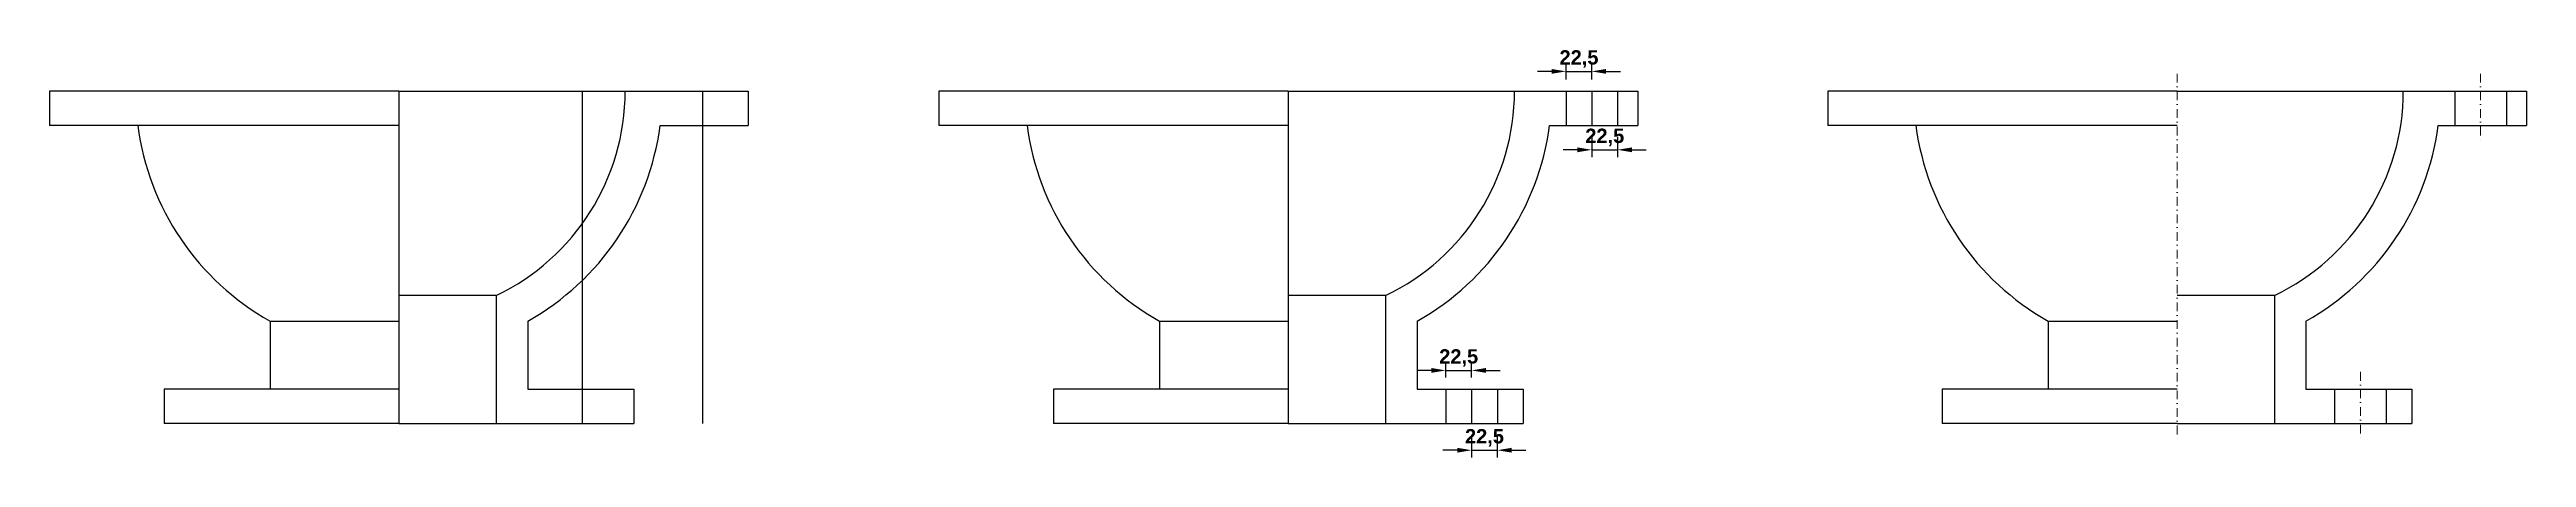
# Model space of a CAD drawing. Header units: millimetres. Extents: x 2534 to 17250, y -878 to 451.
# Drawn here: x 8999 to 11161, y -99 to 257 of the extents above; entities that cross this region are included whole.
import ezdxf

# ---------------------------------------------------------------- set-up
doc = ezdxf.new("R2010")
doc.units = ezdxf.units.MM
doc.header["$LTSCALE"] = 0.3
doc.linetypes.add('DASHDOTX2', pattern=[50.8, 25.4, -12.7, 0, -12.7])
for name, color, linetype, lineweight in [('Contorno', 5, 'Continuous', 30), ('Cotas', 7, 'Continuous', 9), ('Linha de Centro', 46, 'DASHDOTX2', 9)]:
    doc.layers.add(name, color=color, linetype=linetype, lineweight=lineweight)
doc.styles.get("Standard").update_dxf_attribs({"font": ''})
doc.styles.get('Standard').set_extended_font_data('Arial', bold=True)
doc.dimstyles.new('cota annotative', dxfattribs={"dimtxt": 2.5, "dimasz": 2.5, "dimexe": 1.25, "dimexo": 2, "dimtad": 1, "dimtxsty": 'Standard', "dimcen": -5, "dimclrt": 102, "dimadec": 0, "dimazin": 0, "dimtfac": 1, "dimtmove": 0, "dimatfit": 3, "dimfxl": 1, "dimarcsym": 0})

# ---------------------------------------------------------------- blocks, each defined once
blk = doc.blocks.new('*D15')
at = {"layer": 'Cotas', "color": 0, "lineweight": -2, "transparency": 16777216}
for p, q in [((10322.6, 230.6), (10322.6, 244)), ((10345.1, 230.6), (10345.1, 244)), ((10310.1, 237.7), (10297.6, 237.7)), ((10322.6, 237.7), (10345.1, 237.7)), ((10357.6, 237.7), (10370.1, 237.7))]:
    blk.add_line(p, q, dxfattribs=at)
at = {"layer": 'Cotas', "color": 0, "transparency": 16777216}
for points in [[(10310.1, 239.8), (10310.1, 235.6), (10322.6, 237.7)], [(10357.6, 239.8), (10357.6, 235.6), (10345.1, 237.7)]]:
    blk.add_solid(points, dxfattribs=at)
at = {"layer": 'Defpoints', "color": 0, "transparency": 16777216}
for p in [(10322.6, 220.6), (10345.1, 237.7), (10345.1, 220.6)]:
    blk.add_point(p, dxfattribs=at)
at = {"layer": 'Cotas', "color": 102, "transparency": 16777216, "insert": (10333.9, 248.5), "char_height": 12.5, "attachment_point": 5}
blk.add_mtext('22,5', dxfattribs=at)
blk = doc.blocks.new('*D16')
at = {"layer": 'Cotas', "color": 0, "lineweight": -2, "transparency": 16777216}
for p, q in [((10345.1, 180.6), (10345.1, 163)), ((10367.6, 180.6), (10367.6, 163)), ((10332.6, 169.3), (10320.1, 169.3)), ((10345.1, 169.3), (10367.6, 169.3)), ((10380.1, 169.3), (10392.6, 169.3))]:
    blk.add_line(p, q, dxfattribs=at)
at = {"layer": 'Cotas', "color": 0, "transparency": 16777216}
for points in [[(10332.6, 171.4), (10332.6, 167.2), (10345.1, 169.3)], [(10380.1, 171.4), (10380.1, 167.2), (10367.6, 169.3)]]:
    blk.add_solid(points, dxfattribs=at)
at = {"layer": 'Defpoints', "color": 0, "transparency": 16777216}
for p in [(10345.1, 190.6), (10367.6, 190.6), (10367.6, 169.3)]:
    blk.add_point(p, dxfattribs=at)
at = {"layer": 'Cotas', "color": 102, "transparency": 16777216, "insert": (10356.4, 180.1), "char_height": 12.5, "attachment_point": 5}
blk.add_mtext('22,5', dxfattribs=at)
blk = doc.blocks.new('*D17')
at = {"layer": 'Cotas', "color": 0, "lineweight": -2, "transparency": 16777216}
for p, q in [((10217.6, -29.4), (10217.6, -16.9)), ((10240.1, -29.4), (10240.1, -16.9)), ((10205.1, -23.1), (10192.6, -23.1)), ((10217.6, -23.1), (10240.1, -23.1)), ((10252.6, -23.1), (10265.1, -23.1))]:
    blk.add_line(p, q, dxfattribs=at)
at = {"layer": 'Cotas', "color": 0, "transparency": 16777216}
for points in [[(10205.1, -21), (10205.1, -25.2), (10217.6, -23.1)], [(10252.6, -21), (10252.6, -25.2), (10240.1, -23.1)]]:
    blk.add_solid(points, dxfattribs=at)
at = {"layer": 'Defpoints', "color": 0, "transparency": 16777216}
for p in [(10217.6, -39.4), (10240.1, -23.1), (10240.1, -39.4)]:
    blk.add_point(p, dxfattribs=at)
at = {"layer": 'Cotas', "color": 102, "transparency": 16777216, "insert": (10228.9, -12.3), "char_height": 12.5, "attachment_point": 5}
blk.add_mtext('22,5', dxfattribs=at)
blk = doc.blocks.new('*D18')
at = {"layer": 'Cotas', "color": 0, "lineweight": -2, "transparency": 16777216}
for p, q in [((10240.1, -79.4), (10240.1, -99)), ((10262.6, -79.4), (10262.6, -99)), ((10227.6, -92.7), (10215.1, -92.7)), ((10240.1, -92.7), (10262.6, -92.7)), ((10275.1, -92.7), (10287.6, -92.7))]:
    blk.add_line(p, q, dxfattribs=at)
at = {"layer": 'Cotas', "color": 0, "transparency": 16777216}
for points in [[(10227.6, -90.6), (10227.6, -94.8), (10240.1, -92.7)], [(10275.1, -90.6), (10275.1, -94.8), (10262.6, -92.7)]]:
    blk.add_solid(points, dxfattribs=at)
at = {"layer": 'Defpoints', "color": 0, "transparency": 16777216}
for p in [(10240.1, -69.4), (10262.6, -69.4), (10262.6, -92.7)]:
    blk.add_point(p, dxfattribs=at)
at = {"layer": 'Cotas', "color": 102, "transparency": 16777216, "insert": (10251.4, -81.9), "char_height": 12.5, "attachment_point": 5}
blk.add_mtext('22,5', dxfattribs=at)

msp = doc.modelspace()

# ---------------------------------------------------------------- linework, layer by layer
at = {"color": 252, "true_color": 0x939598}
for p, q in [((9463.781, 220.554), (9463.781, -39.446)), ((9568.781, 190.554), (9568.781, -69.446))]:
    msp.add_line(p, q, dxfattribs=at)
at = {"layer": 'Contorno'}
for p, q in [((9303.781, 220.554), (8998.781, 220.554)), ((8998.781, 220.554), (8998.781, 190.554)), ((9303.781, 220.554), (9608.781, 220.554)), ((9303.781, 220.554), (9303.781, -69.446)), ((9568.781, 220.554), (9568.781, 190.554)), ((9608.781, 220.554), (9608.781, 190.554)), ((10080.143, 220.554), (9775.143, 220.554)), ((9775.143, 220.554), (9775.143, 190.554)), ((10080.143, 220.554), (10385.143, 220.554)), ((10080.143, 220.554), (10080.143, -69.446)), ((10322.643, 220.554), (10322.643, 190.554)), ((10345.143, 220.554), (10345.143, 190.554)), ((10367.643, 220.554), (10367.643, 190.554)), ((10385.143, 220.554), (10385.143, 190.554)), ((10855.995, 220.554), (10550.995, 220.554)), ((10550.995, 220.554), (10550.995, 190.554)), ((10855.995, 220.554), (11160.995, 220.554)), ((11098.495, 220.554), (11098.495, 190.554)), ((11143.495, 220.554), (11143.495, 190.554)), ((11160.995, 220.554), (11160.995, 190.554)), ((9303.781, 190.554), (8998.781, 190.554)), ((9531.816, 190.554), (9608.781, 190.554)), ((10080.143, 190.554), (9775.143, 190.554)), ((10308.178, 190.554), (10385.143, 190.554)), ((10855.995, 190.554), (10550.995, 190.554)), ((11084.03, 190.554), (11160.995, 190.554)), ((9388.781, 42.281), (9303.781, 42.281)), ((9388.781, 42.281), (9388.781, -69.446)), ((10165.143, 42.281), (10080.143, 42.281)), ((10165.143, 42.281), (10165.143, -69.446)), ((10940.995, 42.281), (10855.995, 42.281)), ((10940.995, 42.281), (10940.995, -69.446)), ((9191.281, 19.945), (9191.281, -39.446)), ((9191.281, 19.945), (9303.781, 19.945)), ((9416.281, 19.945), (9416.281, -39.446)), ((9967.643, 19.945), (9967.643, -39.446)), ((9967.643, 19.945), (10080.143, 19.945)), ((10192.643, 19.945), (10192.643, -39.446)), ((10743.495, 19.945), (10743.495, -39.446)), ((10743.495, 19.945), (10855.995, 19.945)), ((10968.495, 19.945), (10968.495, -39.446)), ((9303.781, -39.446), (9098.781, -39.446)), ((9098.781, -39.446), (9098.781, -69.446)), ((9416.281, -39.446), (9508.781, -39.446)), ((9463.781, -39.446), (9463.781, -69.446)), ((9508.781, -39.446), (9508.781, -69.446)), ((10080.143, -39.446), (9875.143, -39.446)), ((9875.143, -39.446), (9875.143, -69.446)), ((10192.643, -39.446), (10285.143, -39.446)), ((10217.643, -39.446), (10217.643, -69.446)), ((10240.143, -39.446), (10240.143, -69.446)), ((10262.643, -39.446), (10262.643, -69.446)), ((10285.143, -39.446), (10285.143, -69.446)), ((10855.995, -39.446), (10650.995, -39.446)), ((10650.995, -39.446), (10650.995, -69.446)), ((10968.495, -39.446), (11060.995, -39.446)), ((10993.495, -39.446), (10993.495, -69.446)), ((11038.495, -39.446), (11038.495, -69.446)), ((11060.995, -39.446), (11060.995, -69.446)), ((9303.781, -69.446), (9098.781, -69.446)), ((9303.781, -69.446), (9508.781, -69.446)), ((10080.143, -69.446), (9875.143, -69.446)), ((10080.143, -69.446), (10285.143, -69.446)), ((10855.995, -69.446), (10650.995, -69.446)), ((10855.995, -69.446), (11060.995, -69.446))]:
    msp.add_line(p, q, dxfattribs=at)
for centre, radius, start, end in [((9303.781, 220.554), 197.5, 295.491662, 0), ((10080.143, 220.554), 197.5, 295.491662, 0), ((10855.995, 220.554), 197.5, 295.491662, 0), ((9303.781, 220.554), 230, 187.494717, 240.716556), ((9303.781, 220.554), 230, 299.283444, 352.505283), ((10080.143, 220.554), 230, 187.494717, 240.716556), ((10080.143, 220.554), 230, 299.283444, 352.505283), ((10855.995, 220.554), 230, 187.494717, 240.716556), ((10855.995, 220.554), 230, 299.283444, 352.505283)]:
    msp.add_arc(centre, radius, start, end, dxfattribs=at)
at = {"layer": 'Linha de Centro'}
for p, q in [((10855.995, 235.554), (10855.995, -84.446)), ((11120.995, 235.554), (11120.995, 175.554)), ((11015.995, -24.446), (11015.995, -84.446))]:
    msp.add_line(p, q, dxfattribs=at)

# ---------------------------------------------------------------- dimensions: what is measured, and where the dimension line sits
at = {"layer": 'Cotas'}
for base, p1, p2, picture, middle in [((10345.143, 237.722), (10322.643, 220.554), (10345.143, 220.554), '*D15', (10333.893, 237.722)), ((10367.643, 169.277), (10345.143, 190.554), (10367.643, 190.554), '*D16', (10356.393, 169.277)), ((10240.143, -23.124), (10217.643, -39.446), (10240.143, -39.446), '*D17', (10228.893, -23.124)), ((10262.643, -92.727), (10240.143, -69.446), (10262.643, -69.446), '*D18', (10251.393, -92.727))]:
    dim = msp.add_linear_dim(base=base, p1=p1, p2=p2, dimstyle='cota annotative', dxfattribs=at)
    dim.commit()
    dim.dimension.update_dxf_attribs({"geometry": picture, "text_midpoint": middle, "dimtype": 160})

doc.saveas('drawing.dxf')
